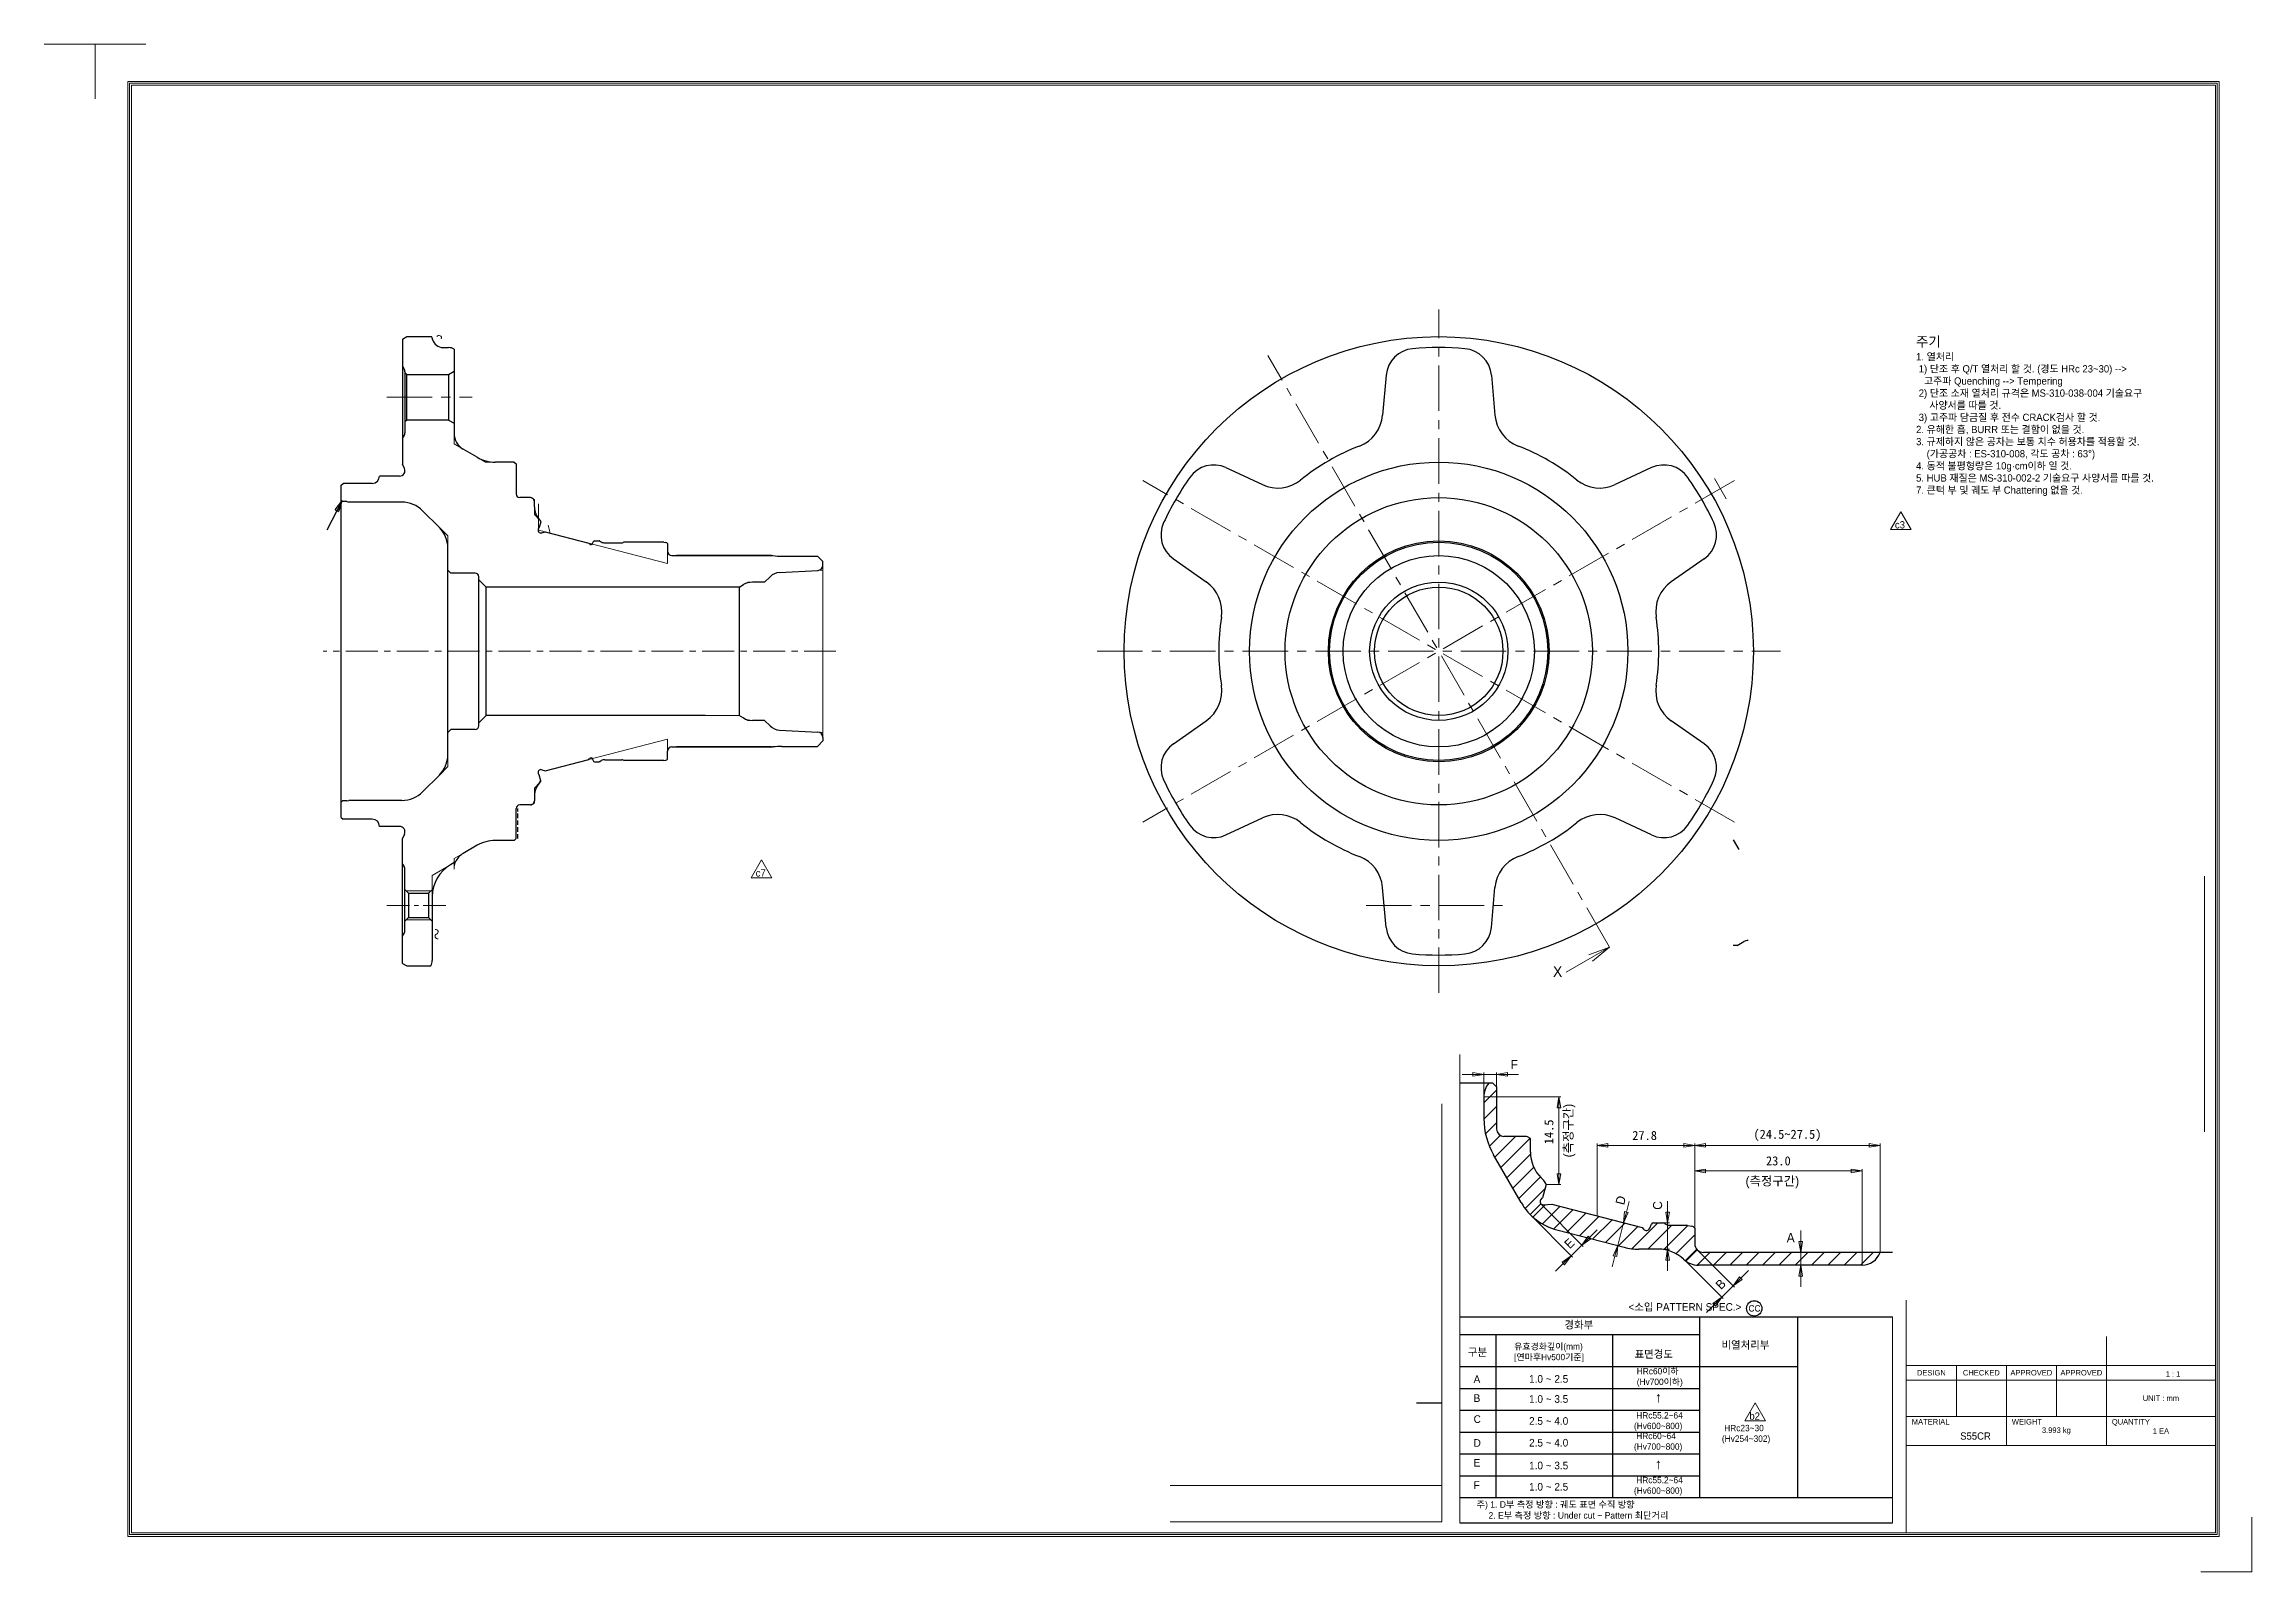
# Model space of a CAD drawing. Header units: millimetres. Extents: x 2038 to 3252, y 3405 to 3825.
# Drawn here: x 2038 to 2645, y 3405 to 3825 of the extents above; entities that cross this region are included whole.
import ezdxf

# ---------------------------------------------------------------- set-up
doc = ezdxf.new("R2010")
doc.units = ezdxf.units.MM
doc.linetypes.add('CENTER', pattern=[2, 1.25, -0.25, 0.25, -0.25])
doc.linetypes.add('HIDDEN', pattern=[0.375, 0.25, -0.125])
for name, color, linetype, lineweight in [('01_Out_Line_outer', 3, 'Continuous', 30), ('02_Dim', 4, 'Continuous', 9), ('03_Center', 1, 'CENTER', 9), ('04_Hidden', 4, 'HIDDEN', 9), ('05_Text', 6, 'Continuous', 9), ('07_Dim-1', 2, 'Continuous', 15), ('08_Dim-2', 3, 'Continuous', 15)]:
    doc.layers.add(name, color=color, linetype=linetype, lineweight=lineweight)
doc.layers.add('11_Lay-out', color=7, linetype='Continuous', lineweight=13, plot=False)
doc.layers.add('text', color=53, linetype='Continuous')
doc.styles.add('GHS', font='')
doc.styles.add('스타일1', font='txt.shx', dxfattribs={"bigfont": 'whs.shx'})
doc.styles.get('GHS').set_extended_font_data('Gulim')
doc.dimstyles.new('(1배)-축-공차', dxfattribs={"dimtxt": 2.5, "dimasz": 3, "dimexe": 0.5, "dimexo": 0, "dimgap": 1, "dimtad": 1, "dimtoh": 1, "dimdec": 3, "dimzin": 0, "dimdsep": 46, "dimtxsty": 'Standard', "dimblk": 'CLOSED', "dimcen": 100, "dimaunit": 1, "dimazin": 0, "dimtp": 0.025, "dimtm": 0.025, "dimtfac": 0.7, "dimtdec": 3, "dimtmove": 1, "dimatfit": 3, "dimldrblk": 'CLOSED', "dimfxl": 1, "dimtolj": 1, "dimtzin": 0, "dimarcsym": 0})

msp = doc.modelspace()

# ---------------------------------------------------------------- texts
at = {"insert": (2473.2651, 3478.6202), "char_height": 2.1, "attachment_point": 1, "style": 'GHS'}
msp.add_mtext('<소입 PATTERN SPEC.>', dxfattribs=at)
at = {"attachment_point": 1}
for s, insert, char_height in [('{\\fGulim|b0|i0|c129|p50;경화부}', (2455.66, 3473.7202), 2.1), ('{\\fGulim|b0|i0|c129|p50;구분}', (2429.1148, 3466.1979), 2.1), ('{\\fGulim|b0|i0|c129|p50;유효경화깊이(mm)\\P[연마후Hv500기준]}', (2441.8445, 3467.5975), 1.75), ('{\\fGulim|b0|i0|c129|p50;비열처리부}', (2498.8455, 3468.1879), 2.1), ('{\\fGulim|b0|i0|c129|p50;표면경도}', (2474.9569, 3465.6689), 2.1), ('{\\fGulim|b0|i0|c129|p50;HRc60이하\\P(Hv700이하)}', (2475.5562, 3460.7828), 1.75), ('{\\fGulim|b0|i0|c129|p50;A}', (2430.6975, 3458.7887), 2.1), ('{\\fGulim|b0|i0|c129|p50;1.0 ~ 2.5}', (2445.9437, 3458.8465), 2.1), ('{\\fGulim|b0|i0|c129|p50;C}', (2430.6975, 3447.7924), 2.1), ('{\\fGulim|b0|i0|c129|p50;B}', (2430.6975, 3453.5597), 2.1), ('{\\fGulim|b0|i0|c129|p50;1.0 ~ 3.5}', (2445.9437, 3453.3271), 2.1), ('{\\fGulim|b0|i0|c129|p50; HRc55.2~64\\P(Hv600~800)}', (2474.7753, 3448.6544), 1.75), ('{\\fGulim|b0|i0|c129|p50;↑}', (2480.5638, 3454.1605), 2.8), ('{\\fGulim|b0|i0|c129|p50;2.5 ~ 4.0}', (2445.9437, 3447.2789), 2.1), ('{\\fGulim|b0|i0|c129|p50; HRc60~64\\P(Hv700~800)}', (2474.7753, 3442.9848), 1.75), ('{\\fGulim|b0|i0|c129|p50;D}', (2430.6975, 3441.2313), 2.1), ('{\\fGulim|b0|i0|c129|p50;E}', (2430.6975, 3435.7728), 2.1), ('{\\fGulim|b0|i0|c129|p50;2.5 ~ 4.0}', (2445.9437, 3441.2967), 2.1), ('{\\fGulim|b0|i0|c129|p50;F}', (2430.6975, 3429.6423), 2.1), ('{\\fGulim|b0|i0|c129|p50;1.0 ~ 3.5}', (2445.9437, 3435.0309), 2.1), ('{\\fGulim|b0|i0|c129|p50; HRc55.2~64\\P(Hv600~800)}', (2474.7753, 3430.8729), 1.75), ('{\\fGulim|b0|i0|c129|p50;↑}', (2480.5638, 3435.8643), 2.8), ('{\\fGulim|b0|i0|c129|p50;주) 1. D부 측정 방향 : 궤도 표면 수직 방향\\P     2. E부 측정 방향 : Under cut ~ Pattern 최단거리}', (2431.5096, 3424.1747), 1.8), ('{\\fGulim|b0|i0|c129|p50;1.0 ~ 2.5}', (2445.9437, 3429.1847), 2.1)]:
    msp.add_mtext(s, dxfattribs=dict(at, insert=insert, char_height=char_height))
at = {"color": 3, "insert": (2498.9575, 3445.1599), "char_height": 1.75, "attachment_point": 1}
msp.add_mtext('{\\fGulim|b0|i0|c129|p50; HRc23~30\\P(Hv254~302)}', dxfattribs=at)
at = {"layer": '02_Dim', "color": 5, "style": 'GHS'}
for s, p in [('c3', (2546.5301, 3691.6037)), ('c7', (2233.3067, 3595.8912))]:
    msp.add_text(s, height=2, dxfattribs=at).set_placement(p)
at = {"layer": '02_Dim', "style": 'GHS'}
msp.add_text('(측정구간)', height=2.5, rotation=90, dxfattribs=at).set_placement((2457.9412, 3518.7039))
at = {"layer": '02_Dim'}
msp.add_text('27.8', height=2.5, dxfattribs=at).set_placement((2474.2998, 3523.4712))
at = {"layer": '02_Dim', "style": 'GHS'}
msp.add_text('(측정구간)', height=2.5, dxfattribs=at).set_placement((2505.4651, 3510.976))
at = {"layer": '02_Dim', "color": 3, "style": 'GHS'}
msp.add_text('b2', height=2, dxfattribs=at).set_placement((2506.5101, 3446.5751))
at = {"layer": '02_Dim', "ltscale": 3, "insert": (2453.7842, 3569.7658), "char_height": 3, "attachment_point": 5, "style": 'GHS'}
msp.add_mtext('X', dxfattribs=at)
at = {"layer": '02_Dim', "ltscale": 10, "char_height": 2.5, "attachment_point": 5, "style": 'GHS'}
for s, insert in [('\\A1;F', (2441.8704, 3544.2417)), ('\\A1;A', (2517.8744, 3496.6296))]:
    msp.add_mtext(s, dxfattribs=dict(at, insert=insert))
at = {"layer": '02_Dim', "ltscale": 10, "insert": (2451.4014, 3525.7101), "char_height": 2.5, "attachment_point": 5, "rotation": 90}
msp.add_mtext('\\A1;14.5', dxfattribs=at)
at = {"layer": '02_Dim', "color": 1, "ltscale": 10, "insert": (2516.9791, 3524.7212), "char_height": 2.5, "attachment_point": 5}
msp.add_mtext('\\A1;(24.5~27.5)', dxfattribs=at)
at = {"layer": '02_Dim', "ltscale": 10, "insert": (2514.4791, 3517.7212), "char_height": 2.5, "attachment_point": 5}
msp.add_mtext('\\A1;23.0', dxfattribs=at)
at = {"layer": '02_Dim', "ltscale": 10, "char_height": 2.5, "attachment_point": 5, "style": 'GHS'}
for s, insert, rotation in [('\\A1;D', (2471.1325, 3506.9161), 75.5), ('\\A1;C', (2481.2891, 3505.482), 90), ('\\A1;E', (2457.0242, 3495.0546), 44.6923664), ('\\A1;B', (2498.6131, 3483.8381), 45)]:
    msp.add_mtext(s, dxfattribs=dict(at, insert=insert, rotation=rotation))
at = {"layer": '05_Text', "style": 'GHS'}
msp.add_text('S55CR', height=2, dxfattribs=at).set_placement((2564.474, 3441.0903))
at = {"layer": '05_Text', "char_height": 1.5, "attachment_point": 5, "style": '스타일1'}
for s, insert, width in [('{\\fGulim|b0|i0|c129|p50;DESIGN}', (2556.5402, 3459.4825), 13.75), ('{\\fGulim|b0|i0|c129|p50;CHECKED}', (2570.2902, 3459.4825), 13.75), ('{\\fGulim|b0|i0|c129|p50;APPROVED}', (2584.0402, 3459.4825), 13.75), ('{\\fGulim|b0|i0|c129|p50;APPROVED}', (2597.7902, 3459.4825), 13.75), ('{\\fGulim|b0|i0|c129|p50;1 : 1}', (2622.99, 3459.1491), 8.772999), ('{\\fGulim|b0|i0|c129|p50;UNIT : mm}', (2619.6652, 3452.4825), 30)]:
    msp.add_mtext(s, dxfattribs=dict(at, insert=insert, width=width))
at = {"layer": '05_Text', "char_height": 1.5}
for s, insert, width, attachment_point in [('{\\fGulim|b0|i0|c129|p50;MATERIAL}', (2551.1687, 3446.7569), 10.832222, 1), ('{\\fGulim|b0|i0|c129|p50;WEIGHT}', (2578.6687, 3446.7569), 10.832222, 1), ('{\\fGulim|b0|i0|c129|p50;3.993 kg}', (2590.9152, 3443.4825), 27.5, 5), ('{\\fGulim|b0|i0|c129|p50;QUANTITY}', (2606.1687, 3446.7569), 10.832222, 1), ('{\\fGulim|b0|i0|c129|p50;1 EA}', (2619.6652, 3443.4825), 30, 5)]:
    msp.add_mtext(s, dxfattribs=dict(at, insert=insert, width=width, attachment_point=attachment_point))
at = {"layer": 'text', "insert": (2552.3485, 3744.3215), "char_height": 3.75, "width": 85.888061, "attachment_point": 1}
msp.add_mtext('{\\fGulim|b0|i0|c129|p50;\\H0.72x;주기\\P\\H0.74069x;\\C5;1. 열처리\\P 1) 단조 후 Q/T 열처리 할 것. (경도 HRc 23~30) -->\\P   고주파 Quenching --> Tempering\\P\\H0.99999x; 2) 단조 소재 열처리 규격은 MS-310-038-004 기술요구\\P     사양서를 따를 것.\\P 3) 고주파 담금질 후 전수 CRACK검사 할 것.\\P\\C256;2. 유해한 흠, BURR 또는 결함이 없을 것.\\P3. 규제하지 않은 공차는 보통 치수 허용차를 적용할 것.\\P    (가공공차 : ES-310-008, 각도 공차 : \\fUniversalMath1 BT|b0|i0|c2|p16;6\\fGulim|b0|i0|c129|p50;3%%D)\\P4. 동적 불평형량은 10g·cm이하 일 것.\\P5. HUB 재질은 MS-310-002-2 기술요구 사양서를 따를 것.\\P\\H0.99994x;\\C5;7. 큰턱 부 및 궤도 부 Chattering 없을 것.}', dxfattribs=at)
at = {"layer": 'text', "ltscale": 3, "insert": (2507.9162, 3477.1759), "char_height": 1.75, "attachment_point": 5}
msp.add_mtext('{\\fGulim|b0|i0|c129|p50;CC}', dxfattribs=at)

# ---------------------------------------------------------------- blocks, each defined once
blk = doc.blocks.new('_Closed')
at = {"color": 0, "linetype": 'ByBlock', "lineweight": -2}
for p, q in [((-1, 0.17), (0, 0)), ((-1, 0.17), (-1, -0.17)), ((0, 0), (-1, -0.17)), ((0, 0), (-1, 0))]:
    blk.add_line(p, q, dxfattribs=at)

# ---------------------------------------------------------------- hatches: boundary and pattern name
at = {"layer": '02_Dim', "ltscale": 10}
h = msp.add_hatch(dxfattribs=at)
h.set_pattern_fill('ANSI31', color=256)
h.set_pattern_definition([(45, (-5975.803, 7211.799), (-2.245064, 2.245064), [])])
h.paths.add_polyline_path([(2437.022, 3538.0844), (2436.022, 3539.0844), (2434.8472, 3539.0844, 0.17101732), (2433.522, 3535.3232), (2437.022, 3535.3232)])
h.paths.add_polyline_path([(2437.022, 3535.3232), (2433.522, 3535.3232), (2433.522, 3529.3588, 0.1316525), (2436.2014, 3519.3588), (2443.7655, 3506.2575, 0.06454422), (2446.2633, 3502.9889), (2449.1903, 3505.916, -0.39391048), (2449.1522, 3507.0065), (2449.6219, 3507.5468), (2450.6057, 3511.2101, 0.13643799), (2449.9732, 3512.3297), (2449.2509, 3513.052, -0.19891237), (2446.322, 3520.1231), (2446.322, 3523.8712), (2445.5148, 3524.3373, 0.1316525), (2445.0148, 3524.4712), (2439.022, 3524.4712, -0.41421356), (2437.022, 3526.4712)])
h.paths.add_polyline_path([(2449.1903, 3505.916), (2446.2633, 3502.9889, 0.13488561), (2453.6158, 3498.7672), (2457.1729, 3497.8472)])
h.paths.add_polyline_path([(2452.1895, 3505.8499), (2449.8118, 3505.6836, -0.21712128), (2449.1903, 3505.916), (2457.1729, 3497.8472), (2461.9208, 3496.6194), (2462.2107, 3497.0206), (2462.8439, 3496.3806), (2470.3168, 3494.448), (2471.9443, 3500.7409), (2464.6206, 3502.635)])
h.paths.add_polyline_path([(2484.0391, 3500.03, -0.00999466), (2483.899, 3500.1071), (2483.154, 3500.5373, 0.1316525), (2482.654, 3500.6712), (2481.3914, 3500.6712), (2480.1287, 3500.6712, 0.30096584), (2479.5764, 3500.3057), (2479.1096, 3499.2058, -0.56865635), (2477.4065, 3498.9741), (2477.0517, 3499.4201), (2471.9443, 3500.7409), (2470.3168, 3494.448), (2470.8009, 3494.3228), (2472.123, 3493.9809, 0.06335274), (2476.1291, 3493.4712), (2481.4952, 3493.4712), (2484.0391, 3493.4712)])
h.paths.add_polyline_path([(2491.4791, 3499.2397, 0.20546465), (2490.6875, 3499.7582), (2489.4791, 3499.9712), (2484.1554, 3499.9712, -0.00814885), (2484.0391, 3500.03), (2484.0391, 3493.4712), (2484.0964, 3493.127, -0.12479556), (2488.3827, 3490.7212, 0.03695455), (2489.0681, 3490.1603), (2492.182, 3493.2742, -0.19891237), (2491.4791, 3494.9712)])
h.paths.add_polyline_path([(2492.182, 3493.2742), (2489.0681, 3490.1603, 0.15420795), (2492.5152, 3489.0712), (2496.385, 3489.0712)])
h.paths.add_polyline_path([(2520.6244, 3492.5712), (2493.8791, 3492.5712, -0.19891237), (2492.182, 3493.2742), (2496.385, 3489.0712), (2520.6244, 3489.0712)])
h.paths.add_polyline_path([(2537.4791, 3492.5712), (2520.6244, 3492.5712), (2520.6244, 3489.0712), (2537.4791, 3489.0712)])
h.paths.add_polyline_path([(2542.4791, 3492.5712), (2537.4791, 3492.5712), (2537.4791, 3489.0712, 0.31730116)])

# ---------------------------------------------------------------- linework, layer by layer
at = {"linetype": 'Continuous', "lineweight": 13}
msp.add_line((2176.2032, 3692.4944), (2176.8107, 3690.3038), dxfattribs=at)
for p, q in [((2426.9332, 3474.8894), (2545.8739, 3474.8894)), ((2492.8739, 3425.1894), (2492.8739, 3474.8894)), ((2519.8739, 3425.1894), (2519.8739, 3474.8894)), ((2426.9332, 3469.9894), (2492.8739, 3469.9894)), ((2436.9332, 3425.1894), (2436.9332, 3469.9894)), ((2468.9332, 3425.1894), (2468.9332, 3469.9894)), ((2426.9332, 3461.1894), (2519.8739, 3461.1894)), ((2426.9332, 3455.1894), (2492.8739, 3455.1894)), ((2426.9332, 3449.1894), (2492.8739, 3449.1894)), ((2426.9332, 3443.1894), (2492.8739, 3443.1894)), ((2426.9332, 3437.1894), (2492.8739, 3437.1894)), ((2426.9332, 3431.1894), (2492.8739, 3431.1894)), ((2426.9332, 3425.1894), (2545.8739, 3425.1894)), ((2426.9332, 3418.1894), (2545.8739, 3418.1894))]:
    msp.add_line(p, q)
for centre, start, end in [((2146.2488, 3744.0085), 336.6147789, 150.2551187), ((2145.3285, 3580.7067), 291.6147789, 105.2551187), ((2145.8207, 3579.4645), 111.6147789, 285.2551187)]:
    msp.add_arc(centre, 0.6681, start, end, dxfattribs=at)
at = {"layer": '01_Out_Line_outer'}
for p, q in [((2136.1632, 3743.6407), (2137.3632, 3744.3335)), ((2136.1632, 3743.6407), (2136.1632, 3709.3172)), ((2136.1632, 3736.1799), (2136.7025, 3735.2459)), ((2137.3632, 3733.9635), (2136.8568, 3734.4699)), ((2136.8632, 3734.6459), (2136.8632, 3717.8711)), ((2137.3632, 3721.4035), (2137.3632, 3733.9635)), ((2148.8563, 3733.9635), (2148.8563, 3721.4035)), ((2137.3632, 3721.4035), (2136.8632, 3720.9035)), ((2148.8563, 3721.4035), (2137.3632, 3721.4035)), ((2136.1632, 3716.3371), (2136.7025, 3717.2711)), ((2136.7227, 3708.1174), (2136.1632, 3709.3172)), ((2136.7227, 3708.1174), (2136.1632, 3709.3172)), ((2156.703, 3711.1732), (2152.8632, 3713.3901)), ((2166.9132, 3709.8335), (2167.4132, 3709.3335)), ((2167.4132, 3709.3335), (2167.4132, 3701.0835)), ((2171.4096, 3700.0835), (2168.4132, 3700.0835)), ((2172.4632, 3697.5094), (2172.4632, 3698.9752)), ((2141.7064, 3696.4903), (2146.3201, 3691.8766)), ((2190.4793, 3688.1165), (2190.8518, 3687.9014)), ((2141.7064, 3619.1766), (2146.3201, 3623.7903)), ((2190.4793, 3627.5505), (2190.8518, 3627.7655)), ((2172.4632, 3618.1576), (2172.4632, 3616.6918)), ((2167.4132, 3606.3335), (2167.4132, 3614.5835)), ((2171.4096, 3615.5835), (2168.4132, 3615.5835)), ((2136.7227, 3607.5496), (2136.1632, 3606.3498)), ((2136.7227, 3607.5496), (2136.1632, 3606.3498)), ((2136.1632, 3572.0263), (2136.1632, 3606.3498)), ((2166.9132, 3605.8335), (2167.4132, 3606.3335)), ((2502.0207, 3606.0173), (2503.5717, 3603.3309)), ((2150.7652, 3599.9108), (2149.3632, 3599.1014)), ((2156.703, 3604.4937), (2152.8632, 3602.2769)), ((2136.1632, 3599.3299), (2136.7025, 3598.3959)), ((2136.8632, 3581.0211), (2136.8632, 3597.7959)), ((2144.3632, 3590.4412), (2144.3632, 3572.8335)), ((2136.1632, 3579.4871), (2136.7025, 3580.4211)), ((2503.1148, 3576.9309), (2502.0207, 3576.9309)), ((2503.1148, 3576.9309), (2504.9828, 3578.0094)), ((2136.1632, 3572.0263), (2137.3632, 3571.3335)), ((2436.022, 3539.0844), (2437.022, 3538.0844)), ((2433.522, 3535.3232), (2433.522, 3529.3588)), ((2437.022, 3538.0844), (2437.022, 3526.4712)), ((2445.0148, 3524.4712), (2439.022, 3524.4712)), ((2446.322, 3520.1231), (2446.322, 3523.8712)), ((2483.154, 3500.5373), (2483.899, 3500.1071))]:
    msp.add_line(p, q, dxfattribs=at)
at = {"layer": '01_Out_Line_outer', "ltscale": 10}
for p, q in [((2137.3632, 3744.3335), (2144.1518, 3744.3335)), ((2147.3632, 3741.3335), (2148.8632, 3741.3335)), ((2150.3632, 3740.9316), (2150.3632, 3717.7202)), ((2137.3632, 3733.9635), (2148.8563, 3733.9635)), ((2148.8563, 3733.9635), (2150.3632, 3734.8335)), ((2406.6423, 3733.7504), (2405.678, 3722.7291)), ((2435.5807, 3733.7504), (2436.5449, 3722.7291)), ((2148.8563, 3721.4035), (2150.3632, 3720.5335)), ((2119.3632, 3703.4835), (2119.8632, 3703.9835)), ((2119.3632, 3612.1835), (2119.3632, 3703.4835)), ((2127.8632, 3703.9835), (2119.8632, 3703.9835)), ((2135.3632, 3705.9835), (2129.8632, 3705.9835)), ((2135.3632, 3705.9835), (2129.8632, 3705.9835)), ((2362.6001, 3708.3227), (2372.6269, 3703.6471)), ((2479.6229, 3708.3227), (2469.596, 3703.6471)), ((2119.6632, 3698.9835), (2119.3632, 3699.2835)), ((2120.8632, 3698.9835), (2119.6632, 3698.9835)), ((2120.8632, 3698.9835), (2121.423, 3698.8335)), ((2136.0495, 3698.8335), (2121.423, 3698.8335)), ((2173.6178, 3691.6178), (2173.7728, 3691.8434)), ((2174.2051, 3693.4529), (2173.7728, 3691.8434)), ((2174.4909, 3690.3938), (2175.4423, 3690.6576)), ((2175.4423, 3690.6576), (2187.4281, 3687.5579)), ((2148.6632, 3629.4472), (2148.6632, 3686.2198)), ((2188.457, 3687.4508), (2188.6905, 3688.0007)), ((2191.8518, 3687.6335), (2196.4725, 3687.6335)), ((2197.0332, 3687.8335), (2196.8725, 3687.7407)), ((2208.0332, 3687.8335), (2208.6374, 3687.727)), ((2209.0332, 3687.4677), (2209.0332, 3685.3335)), ((2348.1309, 3683.2613), (2357.1935, 3676.9155)), ((2494.0921, 3683.2613), (2485.0295, 3676.9155)), ((2157.1632, 3637.3335), (2157.1632, 3678.3335)), ((2157.1632, 3677.4885), (2159.1632, 3675.4885)), ((2159.1632, 3640.1785), (2159.1632, 3675.4885)), ((2228.7853, 3675.4885), (2228.7853, 3640.1785)), ((2228.9585, 3675.5885), (2229.9546, 3676.1636)), ((2157.1632, 3638.1785), (2159.1632, 3640.1785)), ((2228.9585, 3640.0785), (2229.9546, 3639.5034)), ((2348.1309, 3632.4057), (2357.1935, 3638.7514)), ((2494.0921, 3632.4057), (2485.0295, 3638.7514)), ((2209.0332, 3628.1992), (2209.0332, 3630.3335)), ((2173.6178, 3624.0492), (2173.7728, 3623.8236)), ((2174.2051, 3622.2141), (2173.7728, 3623.8236)), ((2174.4909, 3625.2732), (2175.4423, 3625.0093)), ((2175.4423, 3625.0093), (2187.4281, 3628.1091)), ((2188.457, 3628.2162), (2188.6905, 3627.6663)), ((2191.8518, 3628.0335), (2196.4725, 3628.0335)), ((2197.0332, 3627.8335), (2196.8725, 3627.9263)), ((2208.0332, 3627.8335), (2208.6374, 3627.94)), ((2119.6632, 3616.6835), (2119.3632, 3616.3835)), ((2119.3632, 3612.1835), (2119.8632, 3611.6835)), ((2120.8632, 3616.6835), (2119.6632, 3616.6835)), ((2127.8632, 3611.6835), (2119.8632, 3611.6835)), ((2120.8632, 3616.6835), (2121.423, 3616.8335)), ((2136.0495, 3616.8335), (2121.423, 3616.8335)), ((2362.6001, 3607.3443), (2372.6269, 3612.0199)), ((2479.6229, 3607.3443), (2469.596, 3612.0199)), ((2135.3632, 3609.6835), (2129.8632, 3609.6835)), ((2135.3632, 3609.6835), (2129.8632, 3609.6835)), ((2137.8632, 3591.307), (2136.8632, 3592.307)), ((2137.8632, 3591.307), (2143.3632, 3591.307)), ((2137.8632, 3591.307), (2137.8632, 3584.66)), ((2143.3632, 3591.307), (2144.5832, 3592.5269)), ((2143.3632, 3591.307), (2143.3632, 3584.66)), ((2406.6423, 3581.9165), (2405.678, 3592.9379)), ((2435.5807, 3581.9165), (2436.5449, 3592.9379)), ((2137.8632, 3584.66), (2136.8632, 3583.66)), ((2137.8632, 3584.66), (2143.3632, 3584.66)), ((2143.3632, 3584.66), (2144.3632, 3583.66)), ((2137.3632, 3571.3335), (2143.9613, 3571.3335)), ((2436.022, 3539.0844), (2426.9332, 3539.0844)), ((2443.7655, 3506.2575), (2436.2014, 3519.3588)), ((2449.9732, 3512.3297), (2449.2509, 3513.052)), ((2450.6057, 3511.2101), (2449.6219, 3507.5468)), ((2452.1895, 3505.8499), (2477.0517, 3499.4201)), ((2453.6158, 3498.7672), (2472.123, 3493.9809)), ((2479.1096, 3499.2058), (2479.5764, 3500.3057)), ((2489.4791, 3499.9712), (2490.6875, 3499.7582)), ((2491.4791, 3499.2397), (2491.4791, 3494.9712)), ((2545.8739, 3492.5712), (2493.8791, 3492.5712)), ((2537.4791, 3489.0712), (2492.5152, 3489.0712))]:
    msp.add_line(p, q, dxfattribs=at)
at = {"layer": '01_Out_Line_outer', "ltscale": 7}
for p, q in [((2166.9132, 3709.8335), (2161.703, 3709.8335)), ((2171.9632, 3699.8412), (2171.6596, 3700.0165)), ((2187.4281, 3687.5579), (2187.6055, 3687.3349)), ((2187.4281, 3687.5579), (2187.6055, 3687.3349)), ((2187.4281, 3687.5579), (2187.6055, 3687.3349)), ((2188.9666, 3688.1835), (2190.2293, 3688.1835)), ((2208.0332, 3687.8335), (2197.0332, 3687.8335)), ((2148.6632, 3680.1335), (2149.4632, 3679.3335)), ((2156.1632, 3679.3335), (2149.4632, 3679.3335)), ((2219.4095, 3675.4885), (2159.1632, 3675.4885)), ((2228.9585, 3675.5885), (2219.4095, 3675.4885)), ((2148.6632, 3635.5335), (2149.4632, 3636.3335)), ((2156.1632, 3636.3335), (2149.4632, 3636.3335)), ((2219.4095, 3640.1785), (2159.1632, 3640.1785)), ((2228.9585, 3640.0785), (2219.4095, 3640.1785)), ((2187.4281, 3628.1091), (2187.6055, 3628.3321)), ((2187.4281, 3628.1091), (2187.6055, 3628.3321)), ((2187.4281, 3628.1091), (2187.6055, 3628.3321)), ((2188.9666, 3627.4835), (2190.2293, 3627.4835)), ((2208.0332, 3627.8335), (2197.0332, 3627.8335)), ((2171.9632, 3615.8258), (2171.6596, 3615.6505)), ((2166.9132, 3605.8335), (2161.703, 3605.8335)), ((2446.322, 3523.8712), (2445.5148, 3524.3373)), ((2449.1522, 3507.0065), (2449.6219, 3507.5468)), ((2449.1522, 3507.0065), (2449.6219, 3507.5468)), ((2449.1522, 3507.0065), (2449.6219, 3507.5468)), ((2449.8118, 3505.6836), (2452.1895, 3505.8499)), ((2449.8118, 3505.6836), (2452.1895, 3505.8499)), ((2449.8118, 3505.6836), (2452.1895, 3505.8499)), ((2477.0517, 3499.4201), (2477.4065, 3498.9741)), ((2477.0517, 3499.4201), (2477.4065, 3498.9741)), ((2477.0517, 3499.4201), (2477.4065, 3498.9741)), ((2480.1287, 3500.6712), (2482.654, 3500.6712)), ((2489.4791, 3499.9712), (2484.1554, 3499.9712)), ((2481.4952, 3493.4712), (2476.1291, 3493.4712)), ((2421.9332, 3451.094), (2414.9728, 3451.094))]:
    msp.add_line(p, q, dxfattribs=at)
at = {"layer": '01_Out_Line_outer', "color": 6}
for p, q in [((2210.2332, 3684.1335), (2238.0332, 3684.1335)), ((2237.6282, 3684.1335), (2211.5332, 3684.1335)), ((2211.5332, 3684.1335), (2237.6282, 3684.1335)), ((2210.2332, 3631.5335), (2238.0332, 3631.5335)), ((2237.6282, 3631.5335), (2211.5332, 3631.5335)), ((2211.5332, 3631.5335), (2237.6282, 3631.5335))]:
    msp.add_line(p, q, dxfattribs=at)
at = {"layer": '01_Out_Line_outer', "color": 0}
for p, q in [((2239.8617, 3679.509), (2250.3567, 3680.059)), ((2240.4781, 3683.9835), (2250.2782, 3683.9835)), ((2251.7782, 3682.4835), (2250.2782, 3683.9835)), ((2235.7332, 3676.8335), (2237.2426, 3678.3429)), ((2235.7332, 3638.8335), (2237.2426, 3637.3241)), ((2239.8617, 3636.158), (2250.3567, 3635.608)), ((2240.4781, 3631.6835), (2250.2782, 3631.6835)), ((2251.7782, 3633.1835), (2250.2782, 3631.6835))]:
    msp.add_line(p, q, dxfattribs=at)
at = {"layer": '01_Out_Line_outer', "color": 0, "ltscale": 10}
for p, q in [((2251.7782, 3681.5569), (2251.7782, 3682.4835)), ((2251.7782, 3634.11), (2251.7782, 3633.1835))]:
    msp.add_line(p, q, dxfattribs=at)
at = {"layer": '01_Out_Line_outer', "color": 0, "ltscale": 7}
for p, q in [((2235.7332, 3676.8335), (2232.4546, 3676.8335)), ((2235.7332, 3638.8335), (2232.4546, 3638.8335))]:
    msp.add_line(p, q, dxfattribs=at)
at = {"layer": '01_Out_Line_outer', "linetype": 'HIDDEN', "ltscale": 5}
msp.add_line((2167.9082, 3606.3335), (2167.9082, 3614.5835), dxfattribs=at)
at = {"layer": '01_Out_Line_outer', "ltscale": 0.7}
for p, q in [((2166.9132, 3605.8335), (2161.703, 3605.8335)), ((2156.703, 3604.4937), (2152.8632, 3602.2769))]:
    msp.add_line(p, q, dxfattribs=at)
at = {"layer": '01_Out_Line_outer', "ltscale": 10}
for radius in [86.5, 52, 42.25, 30.35, 30, 26.3, 19, 17.655]:
    msp.add_circle((2421.1115, 3657.8335), radius, dxfattribs=at)
for centre, radius, start, end in [((2141.5538, 3742.8335), 3, 14.4775122, 30), ((2147.3632, 3744.3335), 3, 194.4775122, 270), ((2148.8632, 3738.3335), 3, 60, 90), ((2414.6118, 3733.0532), 8, 94.9385987, 175), ((2421.1115, 3657.8335), 83.5, 85.0614013, 94.9385987), ((2427.6111, 3733.0532), 8, 5, 85.0614013), ((2395.7161, 3723.6007), 10, 291.1136097, 355), ((2446.5069, 3723.6007), 10, 185, 248.8863903), ((2359.2191, 3701.0722), 8, 65, 145.0614013), ((2421.1115, 3657.8335), 60.5, 111.1136097, 128.8863903), ((2421.1115, 3657.8335), 60.5, 51.1136097, 68.8863903), ((2483.0038, 3701.0722), 8, 34.9385987, 115), ((2127.8632, 3705.9835), 2, 270, 0), ((2421.1115, 3657.8335), 83.5, 145.0614013, 154.9385987), ((2376.8531, 3712.7101), 10, 245, 308.8863903), ((2465.3698, 3712.7101), 10, 231.1136097, 295), ((2421.1115, 3657.8335), 83.5, 25.0614013, 34.9385987), ((2177.4653, 3697.5098), 5.0021, 180.0047047, 224.3576224), ((2140.6632, 3686.2198), 8, 0, 45), ((2174.2771, 3691.1647), 0.8, 145.5, 285.5), ((2173.0403, 3693.1642), 1.2, 13.9226058, 45), ((2352.7195, 3689.8145), 8, 154.9385987, 235), ((2489.5035, 3689.8145), 8, 305, 25.0614013), ((2188.9666, 3687.8835), 0.3, 90, 157), ((2191.8518, 3689.6335), 2, 240, 270), ((2196.4725, 3688.4335), 0.8, 270, 300), ((2208.5332, 3687.1361), 0.6, 33.5573098, 80), ((2210.2332, 3685.3335), 1.2, 180, 270), ((2351.4577, 3668.724), 10, 351.1136097, 55), ((2490.7652, 3668.724), 10, 125, 188.8863903), ((2421.1115, 3657.8335), 60.5, 171.1136097, 188.8863903), ((2421.1115, 3657.8335), 60.5, 351.1136097, 8.8863903), ((2351.4577, 3646.943), 10, 305, 8.8863903), ((2490.7652, 3646.943), 10, 171.1136097, 235), ((2210.2332, 3630.3335), 1.2, 90, 180), ((2352.7195, 3625.8525), 8, 125, 205.0614013), ((2489.5035, 3625.8525), 8, 334.9385987, 55), ((2140.6632, 3629.4472), 8, 315, 0), ((2174.2771, 3624.5023), 0.8, 74.5, 214.5), ((2188.9666, 3627.7835), 0.3, 203, 270), ((2191.8518, 3626.0335), 2, 90, 120), ((2196.4725, 3627.2335), 0.8, 60, 90), ((2208.5332, 3628.5309), 0.6, 280, 326.4426902), ((2177.4632, 3618.1576), 5, 135.6327326, 180), ((2173.0403, 3622.5028), 1.2, 315, 346.0773942), ((2421.1115, 3657.8335), 83.5, 205.0614013, 214.9385987), ((2421.1115, 3657.8335), 83.5, 325.0614013, 334.9385987), ((2127.8632, 3609.6835), 2, 0, 90), ((2376.8531, 3602.9568), 10, 51.1136097, 115), ((2465.3698, 3602.9568), 10, 65, 128.8863903), ((2359.2191, 3614.5948), 8, 214.9385987, 295), ((2421.1115, 3657.8335), 60.5, 231.1136097, 248.8863903), ((2421.1115, 3657.8335), 60.5, 291.1136097, 308.8863903), ((2483.0038, 3614.5948), 8, 245, 325.0614013), ((2395.7161, 3592.0663), 10, 5, 68.8863903), ((2446.5069, 3592.0663), 10, 111.1136097, 175), ((2414.6118, 3582.6138), 8, 185, 265.0614013), ((2427.6111, 3582.6138), 8, 274.9385987, 355), ((2421.1115, 3657.8335), 83.5, 265.0614013, 274.9385987), ((2439.522, 3535.3232), 6, 141.1812535, 180), ((2453.522, 3529.3588, 0), 20, 180, 210), ((2448.2762, 3510.6326), 2.4, 13.9226058, 45), ((2457.6219, 3514.2575), 16, 210, 255.5), ((2480.1287, 3500.0712), 0.6, 90, 157), ((2485.899, 3503.5712), 4, 240, 244.1580672), ((2490.4791, 3498.5764), 1.2, 33.5573098, 80), ((2481.4952, 3483.4712), 10, 46.4688478, 90), ((2492.5152, 3495.0712), 6, 226.4688478, 270), ((2493.8791, 3494.9712), 2.4, 180, 270), ((2537.4991, 3494.3641), 5.2929, 269.7834339, 340.2006065)]:
    msp.add_arc(centre, radius, start, end, dxfattribs=at)
at = {"layer": '01_Out_Line_outer'}
for centre, radius, start, end in [((2135.6632, 3734.6459), 1.2, 0, 30), ((2135.6632, 3717.8711), 1.2, 330, 0), ((2155.3632, 3717.7202), 5, 180, 240), ((2135.3632, 3707.4835), 1.5, 270, 25), ((2136.0495, 3690.8335), 8, 45, 90), ((2168.4132, 3701.0835), 1, 180, 270), ((2190.2293, 3687.6835), 0.5, 60, 90), ((2190.2293, 3627.9835), 0.5, 270, 300), ((2136.0495, 3624.8335), 8, 270, 315), ((2168.4132, 3614.5835), 1, 90, 180), ((2171.4632, 3616.6918, 0), 1, 300, 360), ((2135.3632, 3608.1835), 1.5, 335, 90), ((2135.6632, 3597.7959), 1.2, 0, 30), ((2154.3632, 3590.4412), 10, 120, 180), ((2135.6632, 3581.0211), 1.2, 330, 0), ((2506.1828, 3575.9309), 2.4, 90, 120), ((2141.3632, 3572.8335), 3, 330, 0), ((2439.022, 3526.4712), 2, 180, 270), ((2456.322, 3520.1231), 10, 180, 225), ((2482.654, 3499.6712), 1, 60, 90)]:
    msp.add_arc(centre, radius, start, end, dxfattribs=at)
at = {"layer": '01_Out_Line_outer', "ltscale": 7}
for centre, radius, start, end in [((2161.703, 3719.8335), 10, 240, 270), ((2171.4096, 3699.5835), 0.5, 60, 90), ((2171.4632, 3698.9752, 0), 1, 0, 60), ((2187.9968, 3687.6462), 0.5, 218.5, 337), ((2156.1632, 3678.3335), 1, 0, 90), ((2232.4546, 3671.8335), 5, 90, 120), ((2156.1632, 3637.3335), 1, 270, 0), ((2232.4546, 3643.8335), 5, 240, 270), ((2187.9968, 3628.0208), 0.5, 23, 141.5), ((2171.4096, 3616.0835), 0.5, 270, 300), ((2161.703, 3595.8335), 10, 90, 120), ((2445.0148, 3523.4712), 1, 60, 90), ((2449.756, 3506.4817), 0.8, 139, 274), ((2478.1891, 3499.5966), 1, 218.5, 337), ((2476.1291, 3509.4712), 16, 255.5, 270)]:
    msp.add_arc(centre, radius, start, end, dxfattribs=at)
at = {"layer": '01_Out_Line_outer', "color": 0}
for centre, radius, start, end in [((2240.071, 3675.5145), 4, 93, 135), ((2240.4781, 3703.9835), 20, 262.9783356, 270), ((2240.071, 3640.1525), 4, 225, 267), ((2240.4781, 3611.6835), 20, 90, 97.0216644)]:
    msp.add_arc(centre, radius, start, end, dxfattribs=at)
at = {"layer": '01_Out_Line_outer', "color": 0, "ltscale": 10}
for centre, start, end in [((2250.2782, 3681.5569), 273, 0), ((2250.2782, 3634.11), 0, 87)]:
    msp.add_arc(centre, 1.5, start, end, dxfattribs=at)
at = {"layer": '01_Out_Line_outer', "ltscale": 0.7}
for centre, radius, start, end in [((2161.703, 3595.8335), 10, 90, 120), ((2155.3632, 3597.9467), 5, 120, 156.8698976)]:
    msp.add_arc(centre, radius, start, end, dxfattribs=at)
at = {"layer": '02_Dim', "ltscale": 10}
for p, q in [((2150.3632, 3717.7202), (2150.3632, 3714.8335)), ((2161.703, 3709.8335), (2159.0235, 3709.8335)), ((2173.5835, 3691.1384), (2173.5835, 3698.388)), ((2173.5835, 3691.1384), (2173.7728, 3691.8434)), ((2173.8889, 3694.0127), (2174.2567, 3693.6449)), ((2174.2051, 3693.4529), (2174.2567, 3693.6449)), ((2148.6632, 3686.2198), (2148.6632, 3689.5335)), ((2209.0332, 3681.9704), (2187.4281, 3687.5579)), ((2188.457, 3687.4508), (2188.3962, 3687.3075)), ((2188.7681, 3688.1835), (2188.6905, 3688.0007)), ((2188.9666, 3688.1835), (2188.7681, 3688.1835)), ((2190.2293, 3688.1835), (2190.3632, 3688.1835)), ((2191.8518, 3687.6335), (2191.3159, 3687.6335)), ((2196.4725, 3687.6335), (2196.6868, 3687.6335)), ((2196.6868, 3687.6335), (2196.8725, 3687.7407)), ((2209.0332, 3685.3335), (2209.0332, 3681.9704)), ((2228.7853, 3675.4885), (2219.4095, 3675.4885)), ((2228.9585, 3675.5885), (2228.7853, 3675.4885)), ((2231.1149, 3676.8335), (2229.9546, 3676.1636)), ((2232.4546, 3676.8335), (2231.1149, 3676.8335)), ((2228.7853, 3640.1785), (2219.4095, 3640.1785)), ((2228.9585, 3640.0785), (2228.7853, 3640.1785)), ((2231.1149, 3638.8335), (2229.9546, 3639.5034)), ((2232.4546, 3638.8335), (2231.1149, 3638.8335)), ((2209.0332, 3633.6965), (2187.4281, 3628.1091)), ((2209.0332, 3630.3335), (2209.0332, 3633.6965)), ((2148.6632, 3629.4472), (2148.6632, 3626.1335)), ((2188.457, 3628.2162), (2188.3962, 3628.3594)), ((2188.7681, 3627.4835), (2188.6905, 3627.6663)), ((2188.9666, 3627.4835), (2188.7681, 3627.4835)), ((2190.2293, 3627.4835), (2190.3632, 3627.4835)), ((2191.8518, 3628.0335), (2191.3159, 3628.0335)), ((2196.4725, 3628.0335), (2196.6868, 3628.0335)), ((2196.6868, 3628.0335), (2196.8725, 3627.9263)), ((2173.8889, 3621.6543), (2174.2567, 3622.0221)), ((2174.2051, 3622.2141), (2174.2567, 3622.0221)), ((2150.3632, 3600.8335), (2150.3632, 3597.9467)), ((2144.3632, 3590.4412), (2144.3632, 3596.2147)), ((2137.1867, 3591.9835), (2144.0397, 3591.9835)), ((2137.1867, 3583.9835), (2144.0397, 3583.9835)), ((2430.522, 3541.4917), (2427.522, 3541.4917)), ((2433.522, 3535.3232), (2433.522, 3541.9917)), ((2433.522, 3541.4917), (2437.022, 3541.4917)), ((2437.022, 3538.0844), (2437.022, 3541.9917)), ((2440.022, 3541.4917), (2443.022, 3541.4917)), ((2433.522, 3535.3232), (2454.6514, 3535.3232)), ((2454.1514, 3514.2101), (2454.1514, 3532.3232)), ((2464.6206, 3502.635), (2464.6206, 3522.4712)), ((2467.6206, 3521.9712), (2488.4791, 3521.9712)), ((2491.4791, 3499.2397), (2491.4791, 3522.4712)), ((2491.4791, 3499.2397), (2491.4791, 3522.4712)), ((2494.4791, 3521.9712), (2539.4791, 3521.9712)), ((2542.4791, 3492.5712), (2542.4791, 3522.4712)), ((2491.4791, 3499.2397), (2491.4791, 3515.4712)), ((2534.4791, 3514.9712), (2494.4791, 3514.9712)), ((2537.4791, 3489.0712), (2537.4791, 3515.4712)), ((2450.6057, 3511.2101), (2454.6514, 3511.2101)), ((2446.2476, 3503.0047), (2457.8386, 3491.2886)), ((2449.1903, 3505.916), (2446.2633, 3502.9889)), ((2449.1903, 3505.916), (2460.7813, 3494.1998)), ((2464.6206, 3502.635), (2472.4284, 3500.6157)), ((2472.6955, 3503.6454), (2473.4466, 3506.5498)), ((2484.0391, 3503.6712), (2484.0391, 3506.6712)), ((2462.5623, 3496.6652), (2464.695, 3498.7751)), ((2462.9931, 3496.342), (2470.8009, 3494.3228)), ((2471.9443, 3500.7409), (2470.3168, 3494.448)), ((2481.3914, 3500.6712), (2484.5391, 3500.6712)), ((2484.0391, 3500.6712), (2484.0391, 3493.4712)), ((2520.6244, 3495.5712), (2520.6244, 3498.5712)), ((2457.487, 3491.644), (2460.4297, 3494.5553)), ((2469.5657, 3491.5435), (2468.8146, 3488.6391)), ((2481.3914, 3493.4712), (2484.5391, 3493.4712)), ((2484.0391, 3490.4712), (2484.0391, 3487.4712)), ((2492.182, 3493.2742), (2489.0681, 3490.1603)), ((2492.182, 3493.2742), (2502.4137, 3483.0425)), ((2520.6244, 3492.5712), (2520.6244, 3489.0712)), ((2455.3543, 3489.5341), (2453.2216, 3487.4242)), ((2489.0681, 3490.1603), (2499.2998, 3479.9286)), ((2504.1815, 3485.5174), (2506.3028, 3487.6387)), ((2520.6244, 3486.0712), (2520.6244, 3483.0712)), ((2496.8249, 3478.1608), (2494.7036, 3476.0395)), ((2498.9463, 3480.2821), (2502.0602, 3483.396))]:
    msp.add_line(p, q, dxfattribs=at)
at = {"layer": '02_Dim'}
for p, q in [((2150.3632, 3714.8335), (2152.8632, 3713.3901)), ((2156.703, 3711.1732), (2159.0235, 3709.8335)), ((2496.8791, 3705.3076), (2500.1091, 3699.7131)), ((2496.8791, 3705.3076), (2500.1091, 3699.7131)), ((2171.9632, 3699.8412), (2172.4632, 3699.5526)), ((2172.4632, 3698.9752), (2172.4632, 3699.5526)), ((2172.4632, 3697.5094), (2172.4632, 3695.4383)), ((2148.6632, 3689.5335), (2146.3201, 3691.8766)), ((2173.8889, 3694.0127), (2172.4632, 3695.4383)), ((2175.4423, 3690.6576), (2173.5835, 3691.1384)), ((2190.4793, 3688.1165), (2190.3632, 3688.1835)), ((2191.3159, 3687.6335), (2190.8518, 3687.9014)), ((2250.3567, 3680.059), (2251.7782, 3680.1335)), ((2251.7782, 3681.5569), (2251.7782, 3680.1335)), ((2250.3567, 3635.608), (2251.7782, 3635.5335)), ((2251.7782, 3634.11), (2251.7782, 3635.5335)), ((2148.6632, 3626.1335), (2146.3201, 3623.7903)), ((2190.4793, 3627.5505), (2190.3632, 3627.4835)), ((2191.3159, 3628.0335), (2190.8518, 3627.7655)), ((2173.8889, 3621.6543), (2172.4632, 3620.2286)), ((2172.4632, 3618.1576), (2172.4632, 3620.2286)), ((2171.9632, 3615.8258), (2172.4632, 3616.1144)), ((2172.4632, 3616.6918), (2172.4632, 3616.1144)), ((2150.3632, 3600.8335), (2152.8632, 3602.2769)), ((2144.3632, 3596.2147), (2149.3632, 3599.1014)), ((2468.0731, 3576.4935), (2456.1392, 3569.6034)), ((2468.0731, 3576.4935), (2462.377, 3574.3595)), ((2463.377, 3572.6275), (2468.0731, 3576.4935))]:
    msp.add_line(p, q, dxfattribs=at)
at = {"layer": '02_Dim', "color": 0}
msp.add_line((2251.7782, 3681.5569), (2251.7782, 3634.11), dxfattribs=at)
at = {"layer": '02_Dim', "color": 5}
for points in [[(2548.1353, 3696.2157), (2545.2953, 3691.2966), (2550.9753, 3691.2966)], [(2234.912, 3600.5031), (2232.072, 3595.5841), (2237.752, 3595.5841)]]:
    msp.add_lwpolyline(points, close=True, dxfattribs=at)
at = {"layer": '02_Dim', "color": 3}
msp.add_lwpolyline([(2508.1343, 3451.187), (2505.2943, 3446.268), (2510.9743, 3446.268)], close=True, dxfattribs=at)
at = {"layer": '03_Center', "ltscale": 10}
for p, q in [((2421.1115, 3563.9102), (2421.1115, 3751.7568)), ((2468.0731, 3576.4935), (2374.1498, 3739.1735)), ((2131.8632, 3727.6835), (2155.3632, 3727.6835)), ((2502.4515, 3610.8718), (2339.7715, 3704.7952)), ((2502.4515, 3704.7952), (2339.7715, 3610.8718)), ((2327.1881, 3657.8335), (2515.0348, 3657.8335)), ((2401.1115, 3587.9835), (2441.1115, 3587.9835))]:
    msp.add_line(p, q, dxfattribs=at)
at = {"layer": '03_Center', "ltscale": 7}
msp.add_line((2255.3771, 3657.8335), (2114.3632, 3657.8335), dxfattribs=at)
msp.add_line((2255.3771, 3657.8335), (2114.3632, 3657.8335), dxfattribs=at)
msp.add_line((2255.3771, 3657.8335), (2114.3632, 3657.8335), dxfattribs=at)
at = {"layer": '03_Center', "ltscale": 5}
msp.add_line((2131.8632, 3587.9835), (2149.3632, 3587.9835), dxfattribs=at)
at = {"layer": '04_Hidden', "ltscale": 5}
msp.add_arc((2155.3632, 3597.9467), 5, 156.8698976, 180, dxfattribs=at)
at = {"layer": '07_Dim-1', "lineweight": 13}
msp.add_line((2631.6652, 3595.9738), (2631.6652, 3525.7066), dxfattribs=at)
at = {"layer": '07_Dim-1'}
for p, q in [((2426.9332, 3546.9402), (2426.9332, 3474.8894)), ((2549.6652, 3479.4825), (2549.6652, 3415.4825)), ((2634.6652, 3479.4825), (2634.6652, 3415.4825)), ((2426.9332, 3474.8894), (2545.8739, 3474.8894)), ((2426.9332, 3474.8894), (2426.9332, 3418.1894)), ((2545.8739, 3474.8894), (2545.8739, 3418.1894)), ((2604.6652, 3469.4825), (2604.6652, 3439.4825)), ((2549.6652, 3461.4825), (2634.6652, 3461.4825)), ((2563.4152, 3461.4825), (2563.4152, 3447.4825)), ((2577.1652, 3461.4825), (2577.1652, 3439.4825)), ((2590.9152, 3461.4825), (2590.9152, 3447.4825)), ((2549.6652, 3457.4825), (2634.6652, 3457.4825)), ((2549.6652, 3447.4825), (2634.6652, 3447.4825)), ((2549.6652, 3439.4825), (2634.6652, 3439.4825))]:
    msp.add_line(p, q, dxfattribs=at)
at = {"layer": '07_Dim-1', "lineweight": 13, "ltscale": 3}
for p, q in [((2421.9332, 3533.4109), (2421.9332, 3418.5274)), ((2347.245, 3428.5274), (2421.9332, 3428.5274)), ((2347.245, 3428.5274), (2420.5332, 3428.5274)), ((2347.245, 3418.5274), (2421.9332, 3418.5274))]:
    msp.add_line(p, q, dxfattribs=at)
at = {"layer": '08_Dim-2', "ltscale": 3}
for p, q in [((2060.6652, 3414.4825), (2060.6652, 3814.4825)), ((2635.6652, 3814.4825), (2060.6652, 3814.4825)), ((2061.1652, 3414.9825), (2061.1652, 3813.9825)), ((2635.1652, 3813.9825), (2061.1652, 3813.9825)), ((2061.6652, 3415.4825), (2061.6652, 3813.4825)), ((2634.6652, 3813.4825), (2061.6652, 3813.4825)), ((2634.6652, 3415.4825), (2634.6652, 3813.4825)), ((2634.6652, 3415.4825), (2634.6652, 3813.4825)), ((2635.1652, 3414.9825), (2635.1652, 3813.9825)), ((2635.6652, 3414.4825), (2635.6652, 3814.4825)), ((2635.6652, 3414.4825), (2060.6652, 3414.4825)), ((2635.1652, 3414.9825), (2061.1652, 3414.9825)), ((2634.6652, 3415.4825), (2061.6652, 3415.4825))]:
    msp.add_line(p, q, dxfattribs=at)
at = {"layer": '11_Lay-out', "ltscale": 3}
for p, q in [((2037.6652, 3824.7508), (2051.6652, 3824.7508)), ((2051.6652, 3824.7508), (2051.6652, 3809.7508)), ((2051.6652, 3809.7508), (2051.6652, 3824.7508)), ((2051.6652, 3809.7508), (2051.6652, 3824.7508)), ((2051.6652, 3809.7508), (2051.6652, 3824.7508)), ((2065.6652, 3824.7508), (2051.6652, 3824.7508)), ((2065.6652, 3824.7508), (2051.6652, 3824.7508)), ((2644.6652, 3404.7508), (2644.6652, 3419.7508)), ((2630.6652, 3404.7508), (2644.6652, 3404.7508)), ((2630.6652, 3404.7508), (2644.6652, 3404.7508))]:
    msp.add_line(p, q, dxfattribs=at)
at = {"layer": 'text'}
msp.add_circle((2507.8495, 3477.1759), 2.1129, dxfattribs=at)

# ---------------------------------------------------------------- block references
at = {"layer": '02_Dim', "ltscale": 10, "xscale": 3, "yscale": 3, "zscale": 3}
for p in [(2433.522, 3541.4917), (2491.4791, 3521.9712), (2542.4791, 3521.9712), (2537.4791, 3514.9712)]:
    msp.add_blockref('_Closed', p, dxfattribs=at)
for p, rotation in [((2437.022, 3541.4917), 180), ((2454.1514, 3535.3232), 90), ((2464.6206, 3521.9712), 180), ((2491.4791, 3521.9712), 180), ((2491.4791, 3514.9712), 180), ((2454.1514, 3511.2101), 270), ((2471.9443, 3500.7409), 255.5000000000416), ((2484.0391, 3500.6712), 270), ((2460.4297, 3494.5553), 224.6923664278787), ((2457.487, 3491.644), 44.69236642787872), ((2470.3168, 3494.448), 75.50000000004161), ((2484.0391, 3493.4712), 90), ((2520.6244, 3492.5712), 270), ((2502.0602, 3483.396), 224.9999999999958), ((2520.6244, 3489.0712), 90), ((2498.9463, 3480.2821), 44.99999999999585)]:
    msp.add_blockref('_Closed', p, dxfattribs=dict(at, rotation=rotation))

msp.set_redraw_order([(e.dxf.handle, doc.entitydb.next_handle()) for e in msp.query("TEXT MTEXT ATTDEF DIMENSION ARC_DIMENSION")])  # texts and dimensions are drawn at this point

# ---------------------------------------------------------------- leaders
at = {"layer": '02_Dim', "ltscale": 10}
msp.add_leader([(2119.5132, 3699.1335), (2115.4157, 3691.1435)], dimstyle='(1배)-축-공차', override={"dimgap": 1, "dimtad": 0}, dxfattribs=at)

doc.saveas('drawing.dxf')
